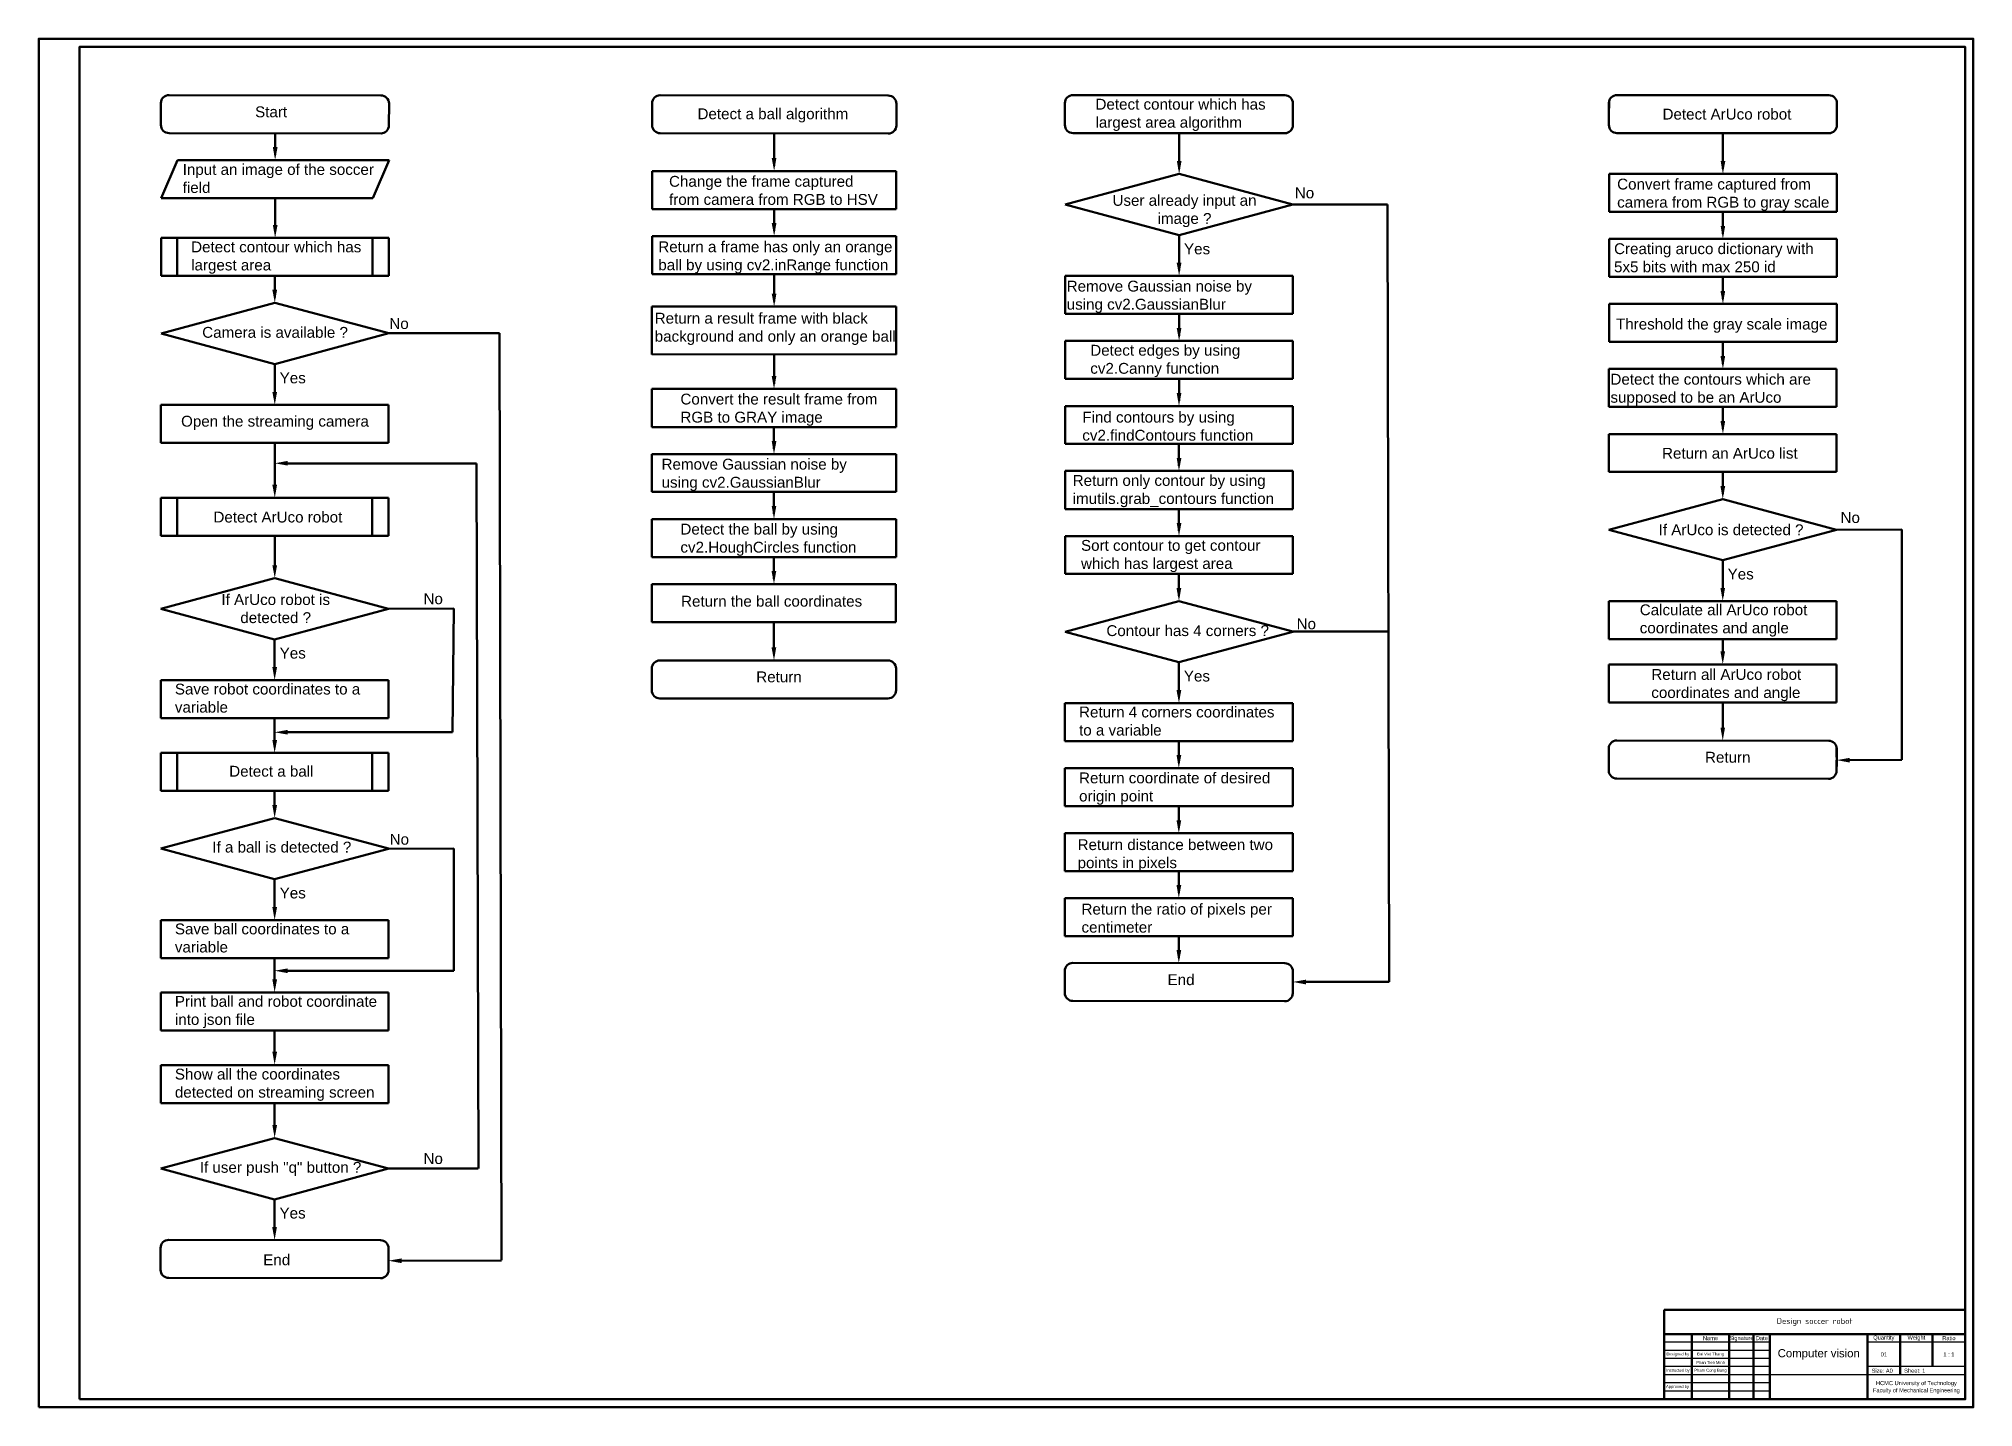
# Model space of a CAD drawing. Header units: millimetres. Extents: x 35 to 7261, y -526 to 3542.
# Drawn here: x 2921 to 4110, y 1371 to 2212 of the extents above; entities that cross this region are included whole.
import ezdxf

# ---------------------------------------------------------------- set-up
doc = ezdxf.new("R2010")
doc.units = ezdxf.units.MM
doc.layers.add('nét đậm', color=7, linetype='Continuous', lineweight=50)
doc.styles.get("Standard").update_dxf_attribs({"font": 'arial.ttf'})

msp = doc.modelspace()

# ---------------------------------------------------------------- texts
at = {"attachment_point": 1}
for s, width, insert, char_height in [('Start', 125.291, (3054.4, 2170.6), 6.67), ('Detect a ball algorithm', 125.291, (3326.3, 2169.4), 6.667), ('Detect contour which has largest area algorithm', 125.291, (3570.9, 2175.3), 6.667), ('Detect ArUco robot', 125.291, (3919.4, 2169.2), 6.667), ('Input an image of the soccer field', 125.291, (3009.9, 2135.2), 6.667), ('Change the frame captured from camera from RGB to HSV ', 134.148, (3308.8, 2127.9), 6.667), ('\\pxqc;User already input an image ?', 91.019, (3580.1, 2116.2), 6.667), ('No', 125.291, (3693.4, 2120.8), 6.67), ('Convert frame captured from camera from RGB to gray scale', 137.859, (3891.5, 2126.2), 6.667), ('Detect contour which has largest area ', 125.291, (3015.1, 2087.6), 6.667), ('Return a frame has only an orange ball by using cv2.inRange function', 152.09, (3302.2, 2087.7), 6.667), ('Yes', 125.291, (3625.3, 2086.4), 6.67), ('Creating aruco dictionary with 5x5 bits with max 250 id', 137.859, (3889.6, 2086.5), 6.667), ('Remove Gaussian noise by using cv2.GaussianBlur', 137.859, (3553.2, 2063.5), 6.667), ('Camera is available ?', 125.291, (3021.9, 2035.1), 6.667), ('No', 125.291, (3136.9, 2040.5), 6.67), ('Return a result frame with black background and only an orange ball', 151.241, (3300, 2043.8), 6.667), ('Threshold the gray scale image', 137.859, (3890.8, 2040.2), 6.667), ('Detect edges by using cv2.Canny function', 125.291, (3567.7, 2024.1), 6.667), ('Yes', 125.291, (3069.5, 2007.1), 6.67), ('Detect the contours which are supposed to be an ArUco', 137.859, (3887.4, 2006.3), 6.667), ('Convert the result frame from RGB to GRAY image', 125.291, (3315.8, 1994.1), 6.667), ('Open the streaming camera', 125.291, (3008.9, 1980.5), 6.667), ('Find contours by using cv2.findContours function', 125.291, (3562.8, 1983), 6.667), ('Remove Gaussian noise by using cv2.GaussianBlur', 137.859, (3304.2, 1954.1), 6.667), ('Return an ArUco list', 137.859, (3919.1, 1960.8), 6.667), ('Return only contour by using imutils.grab_contours function ', 125.291, (3556.9, 1944.1), 6.667), ('Detect ArUco robot', 125.291, (3028.8, 1921.6), 6.667), ('Detect the ball by using cv2.HoughCircles function', 125.291, (3315.8, 1914.2), 6.667), ('No', 125.291, (4028.8, 1921.3), 6.67), ('Sort contour to get contour which has largest area', 125.291, (3562, 1904.2), 6.667), ('If ArUco is detected ?', 125.291, (3917, 1913.8), 6.667), ('Yes', 125.291, (3959.4, 1886.6), 6.67), ('\\pxqc;If ArUco robot is detected ?', 100.733, (3016.7, 1870.9), 6.667), ('No', 125.291, (3157.9, 1871.4), 6.67), ('Return the ball coordinates', 125.291, (3316.2, 1869.9), 6.667), ('No', 125.291, (3694.5, 1856), 6.67), ('Calculate all ArUco robot coordinates and angle', 137.859, (3905.4, 1864.6), 6.667), ('Contour has 4 corners ?', 125.291, (3577.6, 1851.8), 6.667), ('Yes', 125.291, (3069.5, 1838), 6.67), ('Return', 125.291, (3362.4, 1823.4), 6.67), ('Yes', 125.291, (3625.2, 1823.9), 6.67), ('Return all ArUco robot coordinates and angle', 137.859, (3912.5, 1824.9), 6.667), ('Save robot coordinates to a variable', 125.291, (3005.1, 1815.9), 6.667), ('Return 4 corners coordinates to a variable', 125.291, (3560.8, 1801.8), 6.667), ('Return', 125.291, (3945.5, 1774), 6.67), ('Detect a ball', 125.291, (3038.5, 1765.4), 6.667), ('Return coordinate of desired origin point', 125.291, (3560.8, 1761.3), 6.667), ('If a ball is detected ?', 125.291, (3028.1, 1718.8), 6.667), ('No', 125.291, (3137.1, 1723.6), 6.67), ('Return distance between two points in pixels', 125.291, (3559.9, 1720.3), 6.667), ('Yes', 125.291, (3069.5, 1690.6), 6.67), ('Return the ratio of pixels per centimeter', 125.291, (3562.3, 1680.7), 6.667), ('Save ball coordinates to a variable', 125.291, (3005.1, 1668.5), 6.667), ('End', 125.291, (3615.2, 1637.3), 6.67), ('Print ball and robot coordinate into json file', 125.291, (3005.1, 1624), 6.667), ('Show all the coordinates detected on streaming screen ', 125.291, (3005.1, 1579.3), 6.667), ('If user push "q" button ?', 125.291, (3020.4, 1522), 6.667), ('No', 125.291, (3157.9, 1527.4), 6.67), ('Yes', 125.291, (3069.4, 1493.9), 6.67), ('End', 125.291, (3059.4, 1465.2), 6.67)]:
    msp.add_mtext_dynamic_manual_height_columns(s, width=width, gutter_width=8.33, heights=[0], dxfattribs=dict(at, insert=insert, char_height=char_height))
at = {"layer": 'nét đậm', "attachment_point": 5}
for s, width, insert, char_height in [('Name', 23, (3948.9, 1413.7), 2.5), ('Signature', 15, (3967.9, 1413.4), 2.5), ('Date', 10, (3980.4, 1413.7), 2.5), ('\\pxsm1.07917,qc;{\\fTCVN 7284|b0|i0|c0|p34;Design soccer robot}', 185, (4012.9, 1423.7), 3.5), ('Quantity', 20, (4055.4, 1413.7), 2.5), ('Weight', 20, (4075.4, 1413.7), 2.5), ('Ratio', 20, (4095.4, 1413.7), 2.5), ('Designed by', 16.804, (3928.8, 1403.7), 1.8), ('Bui Viet Thang', 23, (3948.9, 1403.7), 1.8), ('Computer vision', 60, (4015.4, 1403.7), 5), ('01', 20, (4055.4, 1403.7), 2.5), ('1 : 1', 20, (4095.4, 1403.7), 2.5), ('Instructed by', 18.57, (3928.8, 1393.7), 1.8), ('Pham Cong Bang', 23, (3948.9, 1393.7), 1.8), ('Phan Tien Minh', 23, (3948.9, 1398.7), 1.8), ('Size: A0', 20, (4054.4, 1393.7), 2.5), ('Sheet: 1', 20, (4074.4, 1393.7), 2.5), ('Approved by', 16.804, (3928.6, 1383.7), 1.8), ('Faculty of Mechanical Engineering', 60, (4075.4, 1381.3), 2.5), ('HCMC University of Technology', 60, (4075.4, 1385.7), 2.5)]:
    msp.add_mtext_dynamic_manual_height_columns(s, width=width, gutter_width=12.5, heights=[0], dxfattribs=dict(at, insert=insert, char_height=char_height))

# ---------------------------------------------------------------- linework, layer by layer
at = {"layer": 'nét đậm'}
for p, q in [((3001.5, 2177.6), (3131.7, 2177.4)), ((3303.4, 2177.5), (3443.5, 2177.3)), ((3557.1, 2177.6), (3687.2, 2177.5)), ((3891.4, 2177.6), (4021.6, 2177.5)), ((2996.5, 2172.8), (2996.5, 2165.9)), ((2996.5, 2159.2), (2996.5, 2172.6)), ((3136.6, 2159), (3136.7, 2172.4)), ((3298.4, 2159.1), (3298.4, 2172.5)), ((3448.5, 2158.9), (3448.5, 2172.3)), ((3552.1, 2172.9), (3552.1, 2165.9)), ((3552.1, 2159.2), (3552.1, 2172.6)), ((3692.2, 2161.7), (3692.2, 2173)), ((3692.2, 2159.1), (3692.2, 2172.5)), ((3886.5, 2172.9), (3886.4, 2165.9)), ((3886.4, 2159.2), (3886.4, 2172.6)), ((4026.6, 2161.7), (4026.6, 2173)), ((4026.6, 2159.1), (4026.6, 2172.5)), ((3132, 2154), (3001.5, 2154.2)), ((3066.7, 2154.1), (3066.7, 2148.3)), ((3066.7, 2154.1), (3066.7, 2140.8)), ((3443.5, 2153.9), (3303.4, 2154.1)), ((3373.4, 2154.1), (3373.4, 2134.1)), ((3687.5, 2154.1), (3557.1, 2154.2)), ((3622.3, 2154.2), (3622.3, 2132.3)), ((4021.9, 2154.1), (3891.4, 2154.2)), ((3956.5, 2154.2), (3956.5, 2132.3)), ((3373.4, 2147.4), (3373.4, 2141.6)), ((3006.7, 2137.6), (2996.7, 2114.2)), ((3136.7, 2137.6), (3006.7, 2137.6)), ((3136.7, 2137.6), (3126.7, 2114.2)), ((3298.4, 2130.9), (3298.4, 2107.5)), ((3448.4, 2130.9), (3298.4, 2130.9)), ((3448.4, 2107.5), (3448.4, 2130.9)), ((3622.3, 2129.1), (3552.2, 2110.3)), ((3692.2, 2110.4), (3622.3, 2129.1)), ((3886.5, 2129.1), (3886.5, 2105.8)), ((4026.5, 2129.1), (3886.5, 2129.1)), ((4026.5, 2105.8), (4026.5, 2129.1)), ((2996.7, 2114.2), (3126.7, 2114.2)), ((3066.7, 2114.2), (3066.7, 2097.8)), ((3298.4, 2107.5), (3448.4, 2107.5)), ((3373.4, 2107.4), (3373.4, 2101.7)), ((3373.4, 2107.4), (3373.4, 2094.1)), ((3552.2, 2110.3), (3622.3, 2091.5)), ((3622.3, 2091.5), (3692.2, 2110.4)), ((3692.2, 2110.4), (3750.3, 2110.4)), ((3751.3, 1632.7), (3750.3, 2110.4)), ((3886.5, 2105.8), (4026.5, 2105.8)), ((3956.5, 2105.7), (3956.5, 2099.9)), ((3956.5, 2105.7), (3956.5, 2092.4)), ((2996.6, 2089.8), (2996.6, 2066.5)), ((3136.6, 2089.8), (2996.6, 2089.8)), ((3006.6, 2089.8), (3006.6, 2066.5)), ((3126.6, 2089.8), (3126.6, 2066.5)), ((3136.6, 2066.5), (3136.6, 2089.8)), ((3448.3, 2090.9), (3298.4, 2090.9)), ((3298.4, 2090.9), (3298.4, 2067.6)), ((3448.3, 2067.6), (3448.3, 2090.9)), ((3622.3, 2091.5), (3622.3, 2069.7)), ((3622.3, 2083), (3622.3, 2077.2)), ((3886.5, 2089.2), (3886.5, 2065.8)), ((4026.5, 2089.2), (3886.5, 2089.2)), ((4026.5, 2065.8), (4026.5, 2089.2)), ((2996.6, 2066.5), (3136.6, 2066.5)), ((3066.5, 2066.5), (3066.5, 2060.7)), ((3066.5, 2066.5), (3066.5, 2053.1)), ((3298.4, 2067.6), (3448.3, 2067.6)), ((3373.4, 2067.6), (3373.4, 2050.8)), ((3552.2, 2066.5), (3552.2, 2043.1)), ((3692.2, 2066.5), (3552.2, 2066.5)), ((3692.2, 2043.1), (3692.2, 2066.5)), ((3886.5, 2065.8), (4026.5, 2065.8)), ((3956.5, 2065.8), (3956.5, 2060)), ((3956.5, 2065.8), (3956.5, 2052.4)), ((3066.5, 2049.9), (2996.6, 2031.1)), ((3136.6, 2031.2), (3066.5, 2049.9)), ((3448.3, 2047.6), (3298.3, 2047.7)), ((3298.3, 2047.6), (3298.3, 2018.2)), ((3298.3, 2047.6), (3298.3, 2024.3)), ((3448.3, 2018.2), (3448.3, 2047.6)), ((3448.3, 2047.6), (3448.3, 2018.2)), ((3448.3, 2047.5), (3448.3, 2042.5)), ((3886.5, 2049.2), (3886.5, 2025.9)), ((4026.5, 2049.2), (3886.5, 2049.2)), ((4026.5, 2025.9), (4026.5, 2049.2)), ((3552.2, 2043.1), (3692.2, 2043.1)), ((3622.3, 2043), (3622.3, 2037.3)), ((3622.3, 2043), (3622.3, 2029.7)), ((2996.6, 2031.1), (3066.5, 2012.3)), ((3066.5, 2012.3), (3136.6, 2031.2)), ((3136.6, 2031.2), (3204.6, 2031.2)), ((3205.8, 1461.7), (3204.6, 2031.2)), ((3552.2, 2026.5), (3552.2, 2003.2)), ((3692.2, 2026.5), (3552.2, 2026.5)), ((3692.2, 2003.2), (3692.2, 2026.5)), ((3886.5, 2025.9), (4026.5, 2025.9)), ((3956.5, 2025.8), (3956.5, 2020)), ((3956.5, 2025.8), (3956.5, 2012.5)), ((3066.5, 2012.3), (3066.5, 1995.2)), ((3298.3, 2018.3), (3448.3, 2018.2)), ((3298.3, 2018.3), (3298.3, 2018.2)), ((3373.4, 2018.2), (3373.4, 2000.2)), ((3448.3, 2018.2), (3448.3, 2018.1)), ((3552.2, 2003.2), (3692.2, 2003.2)), ((3622.3, 2003.1), (3622.3, 1997.3)), ((3622.3, 2003.1), (3622.3, 1989.7)), ((3886.4, 2009.3), (3886.4, 1985.9)), ((4026.4, 2009.3), (3886.4, 2009.3)), ((4026.4, 1985.9), (4026.4, 2009.3)), ((2996.4, 1987.2), (2996.4, 1963.9)), ((3136.4, 1987.2), (2996.4, 1987.2)), ((3136.4, 1963.9), (3136.4, 1987.2)), ((3298.3, 1997), (3298.3, 1973.6)), ((3448.3, 1997), (3298.3, 1997)), ((3448.3, 1973.6), (3448.3, 1997)), ((3552.2, 1986.5), (3552.2, 1963.2)), ((3692.2, 1986.5), (3552.2, 1986.5)), ((3692.2, 1963.2), (3692.2, 1986.5)), ((3886.4, 1985.9), (4026.4, 1985.9)), ((3956.5, 1985.8), (3956.5, 1980.1)), ((3956.5, 1985.8), (3956.5, 1972.5)), ((2996.4, 1963.9), (3136.4, 1963.9)), ((3066.5, 1963.8), (3066.5, 1958)), ((3066.5, 1963.8), (3066.5, 1938.1)), ((3298.3, 1973.6), (3448.3, 1973.6)), ((3373.3, 1973.5), (3373.3, 1967.8)), ((3373.3, 1973.5), (3373.3, 1960.2)), ((3552.2, 1963.2), (3692.2, 1963.2)), ((3622.2, 1963.1), (3622.2, 1957.3)), ((3622.2, 1963.1), (3622.2, 1949.8)), ((3886.4, 1969.3), (3886.4, 1946)), ((4026.4, 1969.3), (3886.4, 1969.3)), ((4026.4, 1946), (4026.4, 1969.3)), ((3190.4, 1951.2), (3074.5, 1951.2)), ((3191.6, 1518), (3190.4, 1951.2)), ((3298.3, 1957), (3298.3, 1933.7)), ((3448.3, 1957), (3298.3, 1957)), ((3448.3, 1933.7), (3448.3, 1957)), ((3552.2, 1946.6), (3552.2, 1923.2)), ((3692.2, 1946.6), (3552.2, 1946.6)), ((3692.2, 1923.2), (3692.2, 1946.6)), ((3886.4, 1946), (4026.4, 1946)), ((3956.5, 1945.9), (3956.5, 1940.1)), ((3956.5, 1945.9), (3956.5, 1932.5)), ((2996.4, 1930.1), (2996.4, 1906.7)), ((3136.4, 1930.1), (2996.4, 1930.1)), ((3006.4, 1930.1), (3006.4, 1906.7)), ((3126.4, 1930.1), (3126.4, 1906.7)), ((3136.4, 1906.7), (3136.4, 1930.1)), ((3298.3, 1933.7), (3448.3, 1933.7)), ((3373.3, 1933.6), (3373.3, 1927.8)), ((3373.3, 1933.6), (3373.3, 1920.2)), ((3956.4, 1929.3), (3886.4, 1910.5)), ((4026.4, 1910.4), (3956.4, 1929.3)), ((3298.3, 1917), (3298.3, 1893.7)), ((3448.3, 1917), (3298.3, 1917)), ((3448.3, 1893.7), (3448.3, 1917)), ((3552.2, 1923.2), (3692.2, 1923.2)), ((3622.2, 1923.1), (3622.2, 1917.4)), ((3622.2, 1923.1), (3622.2, 1909.8)), ((2996.4, 1906.7), (3136.4, 1906.7)), ((3066.5, 1906.7), (3066.5, 1888.7)), ((3552.2, 1906.6), (3552.2, 1883.3)), ((3692.2, 1906.6), (3552.2, 1906.6)), ((3692.2, 1883.3), (3692.2, 1906.6)), ((3886.4, 1910.5), (3956.4, 1891.7)), ((3956.4, 1891.7), (4026.4, 1910.4)), ((4026.4, 1910.4), (4066.5, 1910.6)), ((4066.5, 1910.6), (4066.5, 1769)), ((3298.3, 1893.7), (3448.3, 1893.7)), ((3373.3, 1893.6), (3373.3, 1887.8)), ((3373.3, 1893.6), (3373.3, 1880.3)), ((3956.4, 1891.7), (3956.4, 1869.8)), ((3066.4, 1880.7), (2996.4, 1861.9)), ((3136.4, 1861.8), (3066.5, 1880.7)), ((3552.2, 1883.3), (3692.2, 1883.3)), ((3622.2, 1883.2), (3622.2, 1877.4)), ((3622.2, 1883.2), (3622.2, 1869.8)), ((3956.4, 1883.2), (3956.4, 1877.4)), ((3298.2, 1877.1), (3298.2, 1853.7)), ((3448.2, 1877.1), (3298.2, 1877.1)), ((3448.2, 1853.7), (3448.2, 1877.1)), ((2996.4, 1861.9), (3066.4, 1843.1)), ((3066.4, 1843.1), (3136.4, 1861.8)), ((3136.4, 1861.8), (3176.5, 1862)), ((3176.5, 1862), (3175.7, 1786)), ((3622.2, 1866.6), (3552.2, 1847.8)), ((3692.2, 1847.9), (3622.2, 1866.6)), ((3886.4, 1866.6), (3886.4, 1843.3)), ((4026.4, 1866.6), (3886.4, 1866.6)), ((4026.4, 1843.3), (4026.4, 1866.6)), ((3066.4, 1843.1), (3066.4, 1826.1)), ((3298.2, 1853.7), (3448.2, 1853.7)), ((3373.3, 1853.7), (3373.3, 1838.2)), ((3552.2, 1847.8), (3622.2, 1829)), ((3622.2, 1829), (3692.2, 1847.8)), ((3692.2, 1847.9), (3750.9, 1848)), ((3886.4, 1843.3), (4026.4, 1843.3)), ((3956.4, 1843.2), (3956.4, 1835.7)), ((3298.2, 1825.2), (3298.2, 1811.8)), ((3443.3, 1830.2), (3303.2, 1830.2)), ((3448.3, 1825.2), (3448.3, 1811.8)), ((3622.2, 1829), (3622.2, 1811.9)), ((3886.4, 1827.7), (3886.4, 1804.4)), ((4026.4, 1827.7), (3886.4, 1827.7)), ((4026.4, 1804.4), (4026.4, 1827.7)), ((2996.4, 1818.1), (2996.4, 1794.7)), ((3136.4, 1818.1), (2996.4, 1818.1)), ((3136.4, 1794.7), (3136.4, 1818.1)), ((3303.2, 1806.8), (3443.3, 1806.8)), ((3552.1, 1803.9), (3552.1, 1780.6)), ((3692.1, 1803.9), (3552.1, 1803.9)), ((3692.1, 1780.6), (3692.1, 1803.9)), ((3886.4, 1804.4), (4026.4, 1804.4)), ((3956.4, 1804.4), (3956.4, 1788.9)), ((2996.4, 1794.7), (3136.4, 1794.7)), ((3066.4, 1794.6), (3066.4, 1788.9)), ((3066.4, 1794.6), (3066.4, 1781.3)), ((3175.7, 1786), (3074.4, 1786)), ((2996.4, 1773.3), (2996.4, 1750)), ((3136.4, 1773.3), (2996.4, 1773.3)), ((3006.4, 1773.3), (3006.4, 1750)), ((3126.4, 1773.3), (3126.4, 1750)), ((3136.4, 1750), (3136.4, 1773.3)), ((3552.1, 1780.6), (3692.1, 1780.6)), ((3622.2, 1780.5), (3622.2, 1774.7)), ((3622.2, 1780.5), (3622.2, 1767.2)), ((3886.3, 1776.2), (3886.3, 1769.3)), ((3886.3, 1762.6), (3886.3, 1776)), ((3891.3, 1781), (4021.5, 1780.8)), ((4026.5, 1765), (4026.4, 1776.3)), ((4026.4, 1762.4), (4026.5, 1775.8)), ((3552.1, 1764), (3552.1, 1740.6)), ((3692.1, 1764), (3552.1, 1764)), ((3692.1, 1740.6), (3692.1, 1764)), ((4066.5, 1769), (4034.5, 1768.9)), ((2996.4, 1750), (3136.4, 1750)), ((3066.4, 1749.9), (3066.4, 1744.1)), ((3066.4, 1749.9), (3066.4, 1741.3)), ((4021.8, 1757.4), (3891.3, 1757.6)), ((3552.1, 1740.6), (3692.1, 1740.6)), ((3622.1, 1740.6), (3622.1, 1734.8)), ((3622.1, 1740.6), (3622.1, 1727.2)), ((3066.4, 1733.3), (2996.4, 1714.5)), ((3136.4, 1714.5), (3066.5, 1733.3)), ((2996.4, 1714.5), (3066.4, 1695.7)), ((3066.4, 1695.7), (3136.4, 1714.4)), ((3136.4, 1714.4), (3176.5, 1714.6)), ((3176.5, 1714.6), (3176.5, 1639.5)), ((3552.1, 1724), (3552.1, 1700.7)), ((3692.1, 1724), (3552.1, 1724)), ((3692.1, 1700.7), (3692.1, 1724)), ((3552.1, 1700.7), (3692.1, 1700.7)), ((3622.1, 1700.6), (3622.1, 1694.8)), ((3622.1, 1700.6), (3622.1, 1687.3)), ((3066.4, 1695.7), (3066.4, 1678.6)), ((3692.1, 1684.1), (3552.1, 1684.1)), ((3552.1, 1684.1), (3552.1, 1660.7)), ((3692.1, 1660.7), (3692.1, 1684.1)), ((2996.4, 1670.6), (2996.4, 1647.3)), ((3136.4, 1670.6), (2996.4, 1670.6)), ((3136.4, 1647.3), (3136.4, 1670.6)), ((3552.1, 1660.7), (3692.1, 1660.7)), ((3622.1, 1660.7), (3622.1, 1654.9)), ((3622.1, 1660.7), (3622.1, 1647.4)), ((2996.4, 1647.3), (3136.4, 1647.3)), ((3066.4, 1647.2), (3066.4, 1633.9)), ((3557, 1644.3), (3687.2, 1644.1)), ((3176.5, 1639.5), (3074.4, 1639.5)), ((3552, 1639.5), (3552, 1632.6)), ((3552, 1625.9), (3552, 1639.3)), ((3692.2, 1628.3), (3692.1, 1639.6)), ((3692.1, 1625.7), (3692.2, 1639.1)), ((3700.2, 1632.6), (3751.3, 1632.7)), ((2996.4, 1626.2), (2996.4, 1602.8)), ((3136.4, 1626.2), (2996.4, 1626.2)), ((3136.4, 1602.8), (3136.4, 1626.2)), ((3687.5, 1620.7), (3557, 1620.9)), ((2996.4, 1602.8), (3136.4, 1602.8)), ((3066.4, 1602.8), (3066.4, 1589.5)), ((2996.4, 1581.5), (2996.4, 1558.1)), ((3136.4, 1581.5), (2996.4, 1581.5)), ((3136.4, 1558.1), (3136.4, 1581.5)), ((2996.4, 1558.1), (3136.4, 1558.1)), ((3066.4, 1558), (3066.4, 1544.7)), ((3066.4, 1536.7), (2996.4, 1517.9)), ((3136.4, 1518), (3066.4, 1536.7)), ((2996.4, 1517.9), (3066.4, 1499)), ((3066.4, 1499), (3136.4, 1518)), ((3136.4, 1518), (3191.5, 1518)), ((3066.4, 1499), (3066.4, 1482)), ((2996.3, 1469.4), (2996.3, 1462.4)), ((2996.3, 1455.7), (2996.3, 1469.1)), ((3001.3, 1474.1), (3131.4, 1473.9)), ((3136.4, 1458.1), (3136.4, 1469.4)), ((3136.4, 1455.5), (3136.4, 1468.9)), ((3131.7, 1450.6), (3001.3, 1450.7)), ((3144.4, 1461.3), (3205.8, 1461.4)), ((4105.4, 1431.2), (3920.4, 1431.2)), ((3920.4, 1431.2), (3920.4, 1376.2)), ((4105.4, 1416.2), (3920.4, 1416.2)), ((3937.3, 1416.6), (3937.3, 1376.6)), ((3960.4, 1416.2), (3960.4, 1376.2)), ((3975.4, 1416.2), (3975.4, 1376.2)), ((3985.4, 1416.2), (3985.4, 1376.2)), ((4045.4, 1416.2), (4045.4, 1376.2)), ((4065.4, 1416.2), (4065.4, 1391.2)), ((4085.4, 1416.2), (4085.4, 1396.2)), ((4105.4, 1376.2), (3920.4, 1376.2))]:
    msp.add_line(p, q, dxfattribs=at)
at = {"layer": 'nét đậm', "lineweight": 25}
for p, q in [((3985.4, 1411.2), (3920.4, 1411.2)), ((3985.4, 1406.2), (3920.4, 1406.2)), ((4105.4, 1411.2), (4045.4, 1411.2)), ((3985.4, 1401.2), (3920.4, 1401.2)), ((3985.4, 1396.2), (3920.4, 1396.2)), ((4105.4, 1391.2), (3920.4, 1391.2)), ((4105.4, 1396.2), (4045.4, 1396.2)), ((3985.4, 1386.2), (3920.4, 1386.2)), ((3985.4, 1381.2), (3920.4, 1381.2))]:
    msp.add_line(p, q, dxfattribs=at)
at = {"layer": 'nét đậm', "lineweight": 50}
for points in [[(2921.4, 1371.2), (4110.4, 1371.2), (4110.4, 2212.2), (2921.4, 2212.2)], [(2946.4, 1376.2), (4105.4, 1376.2), (4105.4, 2207.2), (2946.4, 2207.2)]]:
    msp.add_lwpolyline(points, close=True, dxfattribs=at)
at = {"layer": 'nét đậm'}
for centre, start, end in [((3001.5, 2172.6), 90, 180), ((3131.7, 2172.4), 359.8707, 89.8707), ((3303.4, 2172.5), 90, 180), ((3443.5, 2172.3), 359.8707, 89.8707), ((3557.1, 2172.6), 90, 180), ((3687.2, 2172.5), 359.8707, 89.8707), ((3891.4, 2172.6), 90, 180), ((4021.6, 2172.5), 359.8707, 89.8707), ((3001.5, 2159.2), 180, 270), ((3131.6, 2159), 269.8707, 359.8707), ((3303.4, 2159.1), 180, 270), ((3443.5, 2158.9), 269.8707, 359.8707), ((3557.1, 2159.2), 180, 270), ((3687.2, 2159.1), 269.8707, 359.8707), ((3891.4, 2159.2), 180, 270), ((4021.6, 2159.1), 269.8707, 359.8707), ((3303.2, 1825.2), 90, 180), ((3443.3, 1825.2), 0, 90), ((3303.2, 1811.8), 180, 270), ((3443.3, 1811.8), 270, 0), ((3891.3, 1776), 90, 180), ((4021.5, 1775.8), 359.8707, 89.8707), ((3891.3, 1762.6), 180, 270), ((4021.4, 1762.4), 269.8707, 359.8707), ((3557, 1639.3), 90, 180), ((3687.2, 1639.1), 359.8707, 89.8707), ((3557, 1625.9), 180, 270), ((3687.1, 1625.7), 269.8707, 359.8707), ((3001.3, 1469.1), 90, 180), ((3131.4, 1468.9), 359.8707, 89.8707), ((3001.3, 1455.7), 180, 270), ((3131.4, 1455.5), 269.8707, 359.8707)]:
    msp.add_arc(centre, 5, start, end, dxfattribs=at)
at = {"layer": 'nét đậm', "linetype": 'Continuous'}
for points in [[(3065.3, 2145.6), (3068.2, 2145.6), (3066.7, 2137.6)], [(3371.9, 2138.9), (3374.8, 2138.9), (3373.4, 2130.9)], [(3620.9, 2137.1), (3623.8, 2137.1), (3622.3, 2129.1)], [(3955.1, 2137.1), (3958, 2137.1), (3956.5, 2129.1)], [(3955.1, 2137.1), (3958, 2137.1), (3956.5, 2129.1)], [(3065.3, 2097.8), (3068.2, 2097.8), (3066.7, 2089.8)], [(3371.9, 2098.9), (3374.8, 2098.9), (3373.4, 2090.9)], [(3955.1, 2097.2), (3957.9, 2097.2), (3956.5, 2089.2)], [(3620.8, 2074.5), (3623.7, 2074.5), (3622.3, 2066.5)], [(3065, 2057.9), (3067.9, 2057.9), (3066.5, 2049.9)], [(3955, 2057.2), (3957.9, 2057.2), (3956.5, 2049.2)], [(3371.9, 2055.6), (3374.8, 2055.6), (3373.4, 2047.6)], [(3620.8, 2034.5), (3623.7, 2034.5), (3622.3, 2026.5)], [(3955, 2017.3), (3957.9, 2017.3), (3956.5, 2009.3)], [(3371.9, 2005), (3374.8, 2005), (3373.3, 1997)], [(3065, 1995.2), (3067.9, 1995.2), (3066.5, 1987.2)], [(3620.8, 1994.5), (3623.7, 1994.5), (3622.2, 1986.5)], [(3955, 1977.3), (3957.9, 1977.3), (3956.5, 1969.3)], [(3371.9, 1965), (3374.8, 1965), (3373.3, 1957)], [(3074.5, 1952.8), (3074.5, 1949.9), (3066.5, 1951.3)], [(3620.8, 1954.6), (3623.7, 1954.6), (3622.2, 1946.6)], [(3065, 1938.1), (3067.9, 1938.1), (3066.5, 1930.1)], [(3955, 1937.3), (3957.9, 1937.3), (3956.4, 1929.3)], [(3371.9, 1925), (3374.7, 1925), (3373.3, 1917)], [(3620.8, 1914.6), (3623.7, 1914.6), (3622.2, 1906.6)], [(3065, 1888.7), (3067.9, 1888.7), (3066.5, 1880.7)], [(3371.8, 1885.1), (3374.7, 1885.1), (3373.3, 1877.1)], [(3620.7, 1874.6), (3623.6, 1874.6), (3622.2, 1866.6)], [(3955, 1874.6), (3957.8, 1874.6), (3956.4, 1866.6)], [(3371.8, 1838.2), (3374.7, 1838.2), (3373.3, 1830.2)], [(3955, 1835.7), (3957.8, 1835.7), (3956.4, 1827.7)], [(3065, 1826.1), (3067.9, 1826.1), (3066.4, 1818.1)], [(3620.7, 1811.9), (3623.6, 1811.9), (3622.2, 1803.9)], [(3074.4, 1787.5), (3074.4, 1784.6), (3066.4, 1786)], [(3955, 1788.9), (3957.8, 1788.9), (3956.4, 1780.9)], [(3065, 1781.3), (3067.9, 1781.3), (3066.4, 1773.3)], [(3620.7, 1772), (3623.6, 1772), (3622.1, 1764)], [(4034.5, 1770.3), (4034.5, 1767.4), (4026.5, 1768.9)], [(3065, 1741.3), (3067.9, 1741.3), (3066.4, 1733.3)], [(3620.7, 1732), (3623.6, 1732), (3622.1, 1724)], [(3620.7, 1692.1), (3623.6, 1692.1), (3622.1, 1684.1)], [(3065, 1678.6), (3067.9, 1678.6), (3066.4, 1670.6)], [(3074.4, 1640.9), (3074.4, 1638), (3066.4, 1639.5)], [(3620.7, 1652.2), (3623.6, 1652.2), (3622.1, 1644.2)], [(3065, 1634.2), (3067.9, 1634.2), (3066.4, 1626.2)], [(3700.2, 1634), (3700.2, 1631.1), (3692.2, 1632.6)], [(3065, 1589.7), (3067.9, 1589.7), (3066.4, 1581.7)], [(3065, 1544.7), (3067.9, 1544.7), (3066.4, 1536.7)], [(3064.9, 1482), (3067.8, 1482), (3066.4, 1474)], [(3144.4, 1462.7), (3144.4, 1459.8), (3136.4, 1461.3)]]:
    msp.add_trace(points, dxfattribs=at)

msp.set_redraw_order([(e.dxf.handle, doc.entitydb.next_handle()) for e in msp.query("TEXT MTEXT ATTDEF DIMENSION ARC_DIMENSION")])  # texts and dimensions are drawn at this point

doc.saveas('drawing.dxf')
